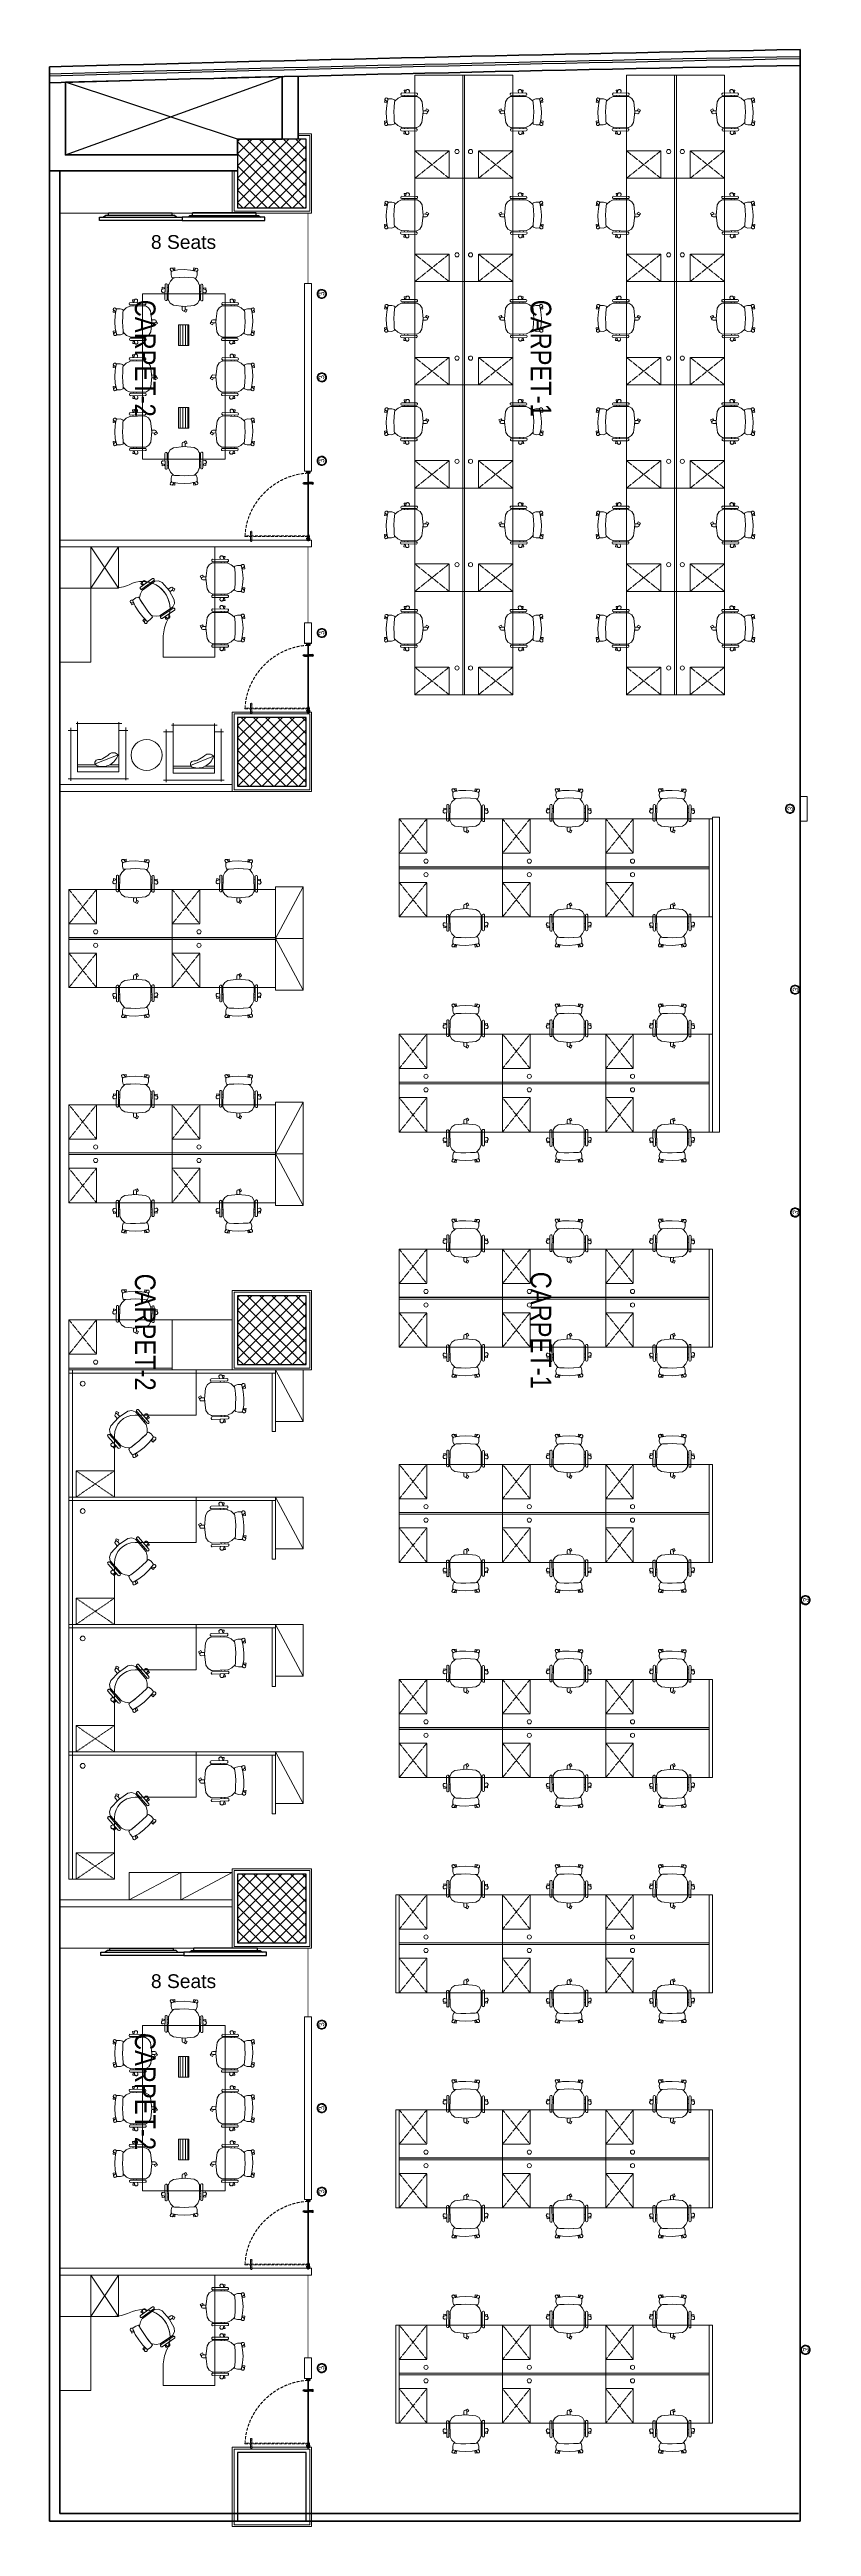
# Model space of a CAD drawing. Header units: millimetres. Extents: x 353145 to 364213, y 1317551 to 1353526.
import ezdxf

# ---------------------------------------------------------------- set-up
doc = ezdxf.new("R2010")
doc.units = ezdxf.units.MM
doc.header["$LTSCALE"] = 35
doc.header["$MEASUREMENT"] = 0
doc.linetypes.add('HIDDEN', pattern=[0.375, 0.25, -0.125])
for name, color, linetype in [('2', 7, 'Continuous'), ('A-COLS', 4, 'Continuous'), ('A-COTOUT', 1, 'Continuous'), ('AV', 3, 'Continuous'), ('LINE', 4, 'Continuous'), ('WIN', 1, 'Continuous')]:
    doc.layers.add(name, color=color, linetype=linetype)
for name, color, linetype, lineweight in [('A-WALL', 7, 'Continuous', 40), ('COL HATCH', 8, 'Continuous', 13), ('DIM', 221, 'Continuous', 9), ('DOOR', 253, 'Continuous', 0), ('FINISH - WALLPAPER', 230, 'Continuous', 5), ('FLOORING', 116, 'Continuous', 5), ('FURN NEW PHASE-2', 1, 'Continuous', 5), ('I- Adj  Diff WR', 4, 'Continuous', 9), ('I-CEIL-light', 150, 'Continuous', 0), ('I-Furn-Modl', 1, 'Continuous', 5), ('I-Part-Glaz', 6, 'Continuous', 20), ('I-Part-Gyps', 5, 'Continuous', 15)]:
    doc.layers.add(name, color=color, linetype=linetype, lineweight=lineweight)
doc.styles.add('dim-verdana', font='arial.ttf', dxfattribs={"height": 130})
doc.styles.add('Style-Arial', font='arial.ttf')
pattern_1 = [(45, (355874.95, 1326026.37), (-88.38835, 88.38835), []), (135, (355874.95, 1326026.37), (-88.38835, -88.38835), [])]

# ---------------------------------------------------------------- blocks, each defined once
blk = doc.blocks.new('DFSDFB')
at = {"color": 3, "elevation": -240}
for points in [[(-372040, -46680), (-372040, -46733)], [(-372020, -46680), (-372020, -46733)]]:
    blk.add_lwpolyline(points, dxfattribs=at)
at = {"color": 3}
blk.add_circle((-372030, -46673, -240), 12.5, dxfattribs=at)
blk = doc.blocks.new('FGBFGB')
at = {"layer": 'DIM'}
blk.add_hatch(color=256, dxfattribs=at).paths.add_polyline_path([(-372035, -46743), (-372025, -46743), (-372025, -46733), (-372035, -46733)])
at = {"color": 3, "elevation": -240}
for points in [[(-372035, -46733), (-372035, -46743)], [(-372025, -46733), (-372025, -46743)]]:
    blk.add_lwpolyline(points, dxfattribs=at)
at = {"layer": 'LINE', "color": 4}
blk.add_blockref('DFSDFB', (0, 0), dxfattribs=at)
at = {"layer": 'LINE', "color": 4, "xscale": -1, "rotation": 180}
blk.add_blockref('DFSDFB', (0, -93476), dxfattribs=at)
blk = doc.blocks.new('A$C13574F4D')
at = {"layer": '2', "color": 6, "linetype": 'Continuous'}
for p, q in [((2, 5), (0, 5)), ((0, 5), (0, 0)), ((1, 1), (1, 4)), ((1, 4), (2, 3)), ((22, 1), (1, 1)), ((3, 6), (2, 5)), ((2, 3), (4, 6)), ((3, 7), (3, 7)), ((3, 7), (3, 6)), ((4, 7), (4, 8)), ((4, 7), (4, 7)), ((22, 1), (44, 1)), ((41, 7), (41, 8)), ((41, 7), (41, 7)), ((43, 3), (41, 6)), ((42, 7), (42, 7)), ((42, 7), (42, 6)), ((42, 6), (43, 5)), ((43, 5), (45, 5)), ((44, 4), (43, 3)), ((44, 1), (44, 4)), ((45, 5), (45, 0)), ((0, 0), (45, 0))]:
    blk.add_line(p, q, dxfattribs=at)
for centre, radius, start, end in [((3, 7), 0.5, 29.9989, 210.0003), ((3, 6), 1, 315.001, 29.9996), ((42, 7), 0.5, 330.0011, 149.9997), ((42, 6), 1, 149.9997, 225)]:
    blk.add_arc(centre, radius, start, end, dxfattribs=at)
blk = doc.blocks.new('dhshfh')
at = {"color": 7, "linetype": 'Continuous'}
for p, q in [((0, -6, 0), (2, -5, 0)), ((0, -6, 0), (2, -7, 0)), ((41, -5, 0), (2, -5, 0)), ((41, -7, 0), (2, -7, 0)), ((5, -7, 0), (4, -5, 0)), ((6, -7, 0), (5, -5, 0)), ((6, -7, 0), (5, -5, 0)), ((7, -7, 0), (6, -5, 0)), ((8, -7, 0), (7, -5, 0)), ((9, -7, 0), (8, -5, 0)), ((10, -7, 0), (9, -5, 0)), ((11, -7, 0), (10, -5, 0)), ((12, -7, 0), (11, -5, 0)), ((13, -7, 0), (12, -5, 0)), ((14, -7, 0), (13, -5, 0)), ((15, -7, 0), (14, -5, 0)), ((16, -7, 0), (15, -5, 0)), ((17, -7, 0), (16, -5, 0)), ((17, -7, 0), (16, -5, 0)), ((18, -7, 0), (17, -5, 0)), ((19, -7, 0), (18, -5, 0)), ((20, -7, 0), (19, -5, 0)), ((21, -7, 0), (20, -5, 0)), ((22, -7, 0), (21, -5, 0)), ((23, -7, 0), (22, -5, 0)), ((24, -7, 0), (23, -5, 0)), ((25, -7, 0), (24, -5, 0)), ((26, -7, 0), (25, -5, 0)), ((27, -7, 0), (26, -5, 0)), ((28, -7, 0), (27, -5, 0)), ((29, -7, 0), (28, -5, 0)), ((30, -7, 0), (29, -5, 0)), ((31, -7, 0), (30, -5, 0)), ((32, -7, 0), (31, -5, 0)), ((33, -7, 0), (32, -5, 0)), ((34, -7, 0), (33, -5, 0)), ((35, -7, 0), (34, -5, 0)), ((36, -7, 0), (35, -5, 0)), ((37, -7, 0), (36, -5, 0)), ((38, -7, 0), (37, -5, 0)), ((39, -7, 0), (38, -5, 0)), ((40, -7, 0), (39, -5, 0)), ((41, -5, 0), (41, -3, 0)), ((42, -3, 0), (41, -3, 0)), ((41, -9, 0), (41, -7, 0)), ((42, -9, 0), (41, -9, 0)), ((43, -8, 0), (43, -4, 0))]:
    blk.add_line(p, q, dxfattribs=at)
for centre, start, end in [((42, -4, 0), 0, 90), ((42, -8, 0), 270, 0)]:
    blk.add_arc(centre, 1, start, end, dxfattribs=at)
blk = doc.blocks.new('A$C4B1B412E')
at = {"layer": 'LINE'}
h = blk.add_hatch(dxfattribs=at)
h.set_pattern_fill('ANSI31', color=25, scale=0.2, angle=-90, style=0)
h.set_pattern_definition([(225, (19616.511, 13176.13184), (-0.449012806, 0.449012806), [])])
h.paths.add_polyline_path([(-437, 327), (-437, 342), (-437, 347), (-449, 347), (-449, 327)])
h = blk.add_hatch(dxfattribs=at)
h.set_pattern_fill('ANSI31', color=25, scale=0.2, angle=-90, style=0)
h.set_pattern_definition([(135, (19616.511, -13530.6771), (-0.449012806, -0.449012806), [])])
h.paths.add_polyline_path([(-437, -681), (-437, -697), (-437, -702), (-449, -702), (-449, -681)])
at = {"color": 8, "linetype": 'HIDDEN', "ltscale": 5}
for p, q in [((-1409, 296, 0), (-424, 296, 0)), ((-424, 286, 0), (-1409, 286, 0)), ((-424, 299, 0), (-471, 299, 0)), ((-471, 299, 0), (-471, 296, 0)), ((-471, 296, 0), (-424, 296, 0)), ((-471, 283, 0), (-471, 286, 0)), ((-471, 286, 0), (-424, 286, 0)), ((-424, 283, 0), (-471, 283, 0)), ((-424, 299, 0), (-424, 283, 0))]:
    blk.add_line(p, q, dxfattribs=at)
at = {"color": 8, "linetype": 'HIDDEN'}
for p, q in [((-1319, 296, 0), (-1319, 286, 0)), ((-1309, 296, 0), (-1309, 286, 0))]:
    blk.add_line(p, q, dxfattribs=at)
at = {"color": 5, "ltscale": 5}
for p, q in [((-452, 311, 0), (-452, 263, 0)), ((-452, 311, 0), (-437, 311, 0)), ((-452, 263, 0), (-449, 263, 0)), ((-449, -671, 0), (-449, 311, 0)), ((-449, 263, 0), (-449, 311, 0)), ((-440, 311, 0), (-440, -671, 0)), ((-440, 263, 0), (-440, 311, 0)), ((-437, 263, 0), (-440, 263, 0)), ((-437, 311, 0), (-437, 263, 0))]:
    blk.add_line(p, q, dxfattribs=at)
at = {"color": 8, "linetype": 'HIDDEN', "ltscale": 5, "elevation": 0}
blk.add_lwpolyline([(-1409, 296), (-1409, 286)], dxfattribs=at)
at = {"color": 8, "linetype": 'HIDDEN', "elevation": 0}
for points in [[(-1324, 348), (-1324, 296)], [(-1324, 233), (-1324, 286)], [(-1304, 348), (-1304, 296)], [(-1304, 233), (-1304, 286)]]:
    blk.add_lwpolyline(points, dxfattribs=at)
at = {"color": 5, "ltscale": 5, "elevation": 0}
blk.add_lwpolyline([(-449, -671), (-440, -671)], dxfattribs=at)
at = {"color": 8, "linetype": 'HIDDEN'}
for centre in [(-1314, 356, 0), (-1314, 225, 0)]:
    blk.add_circle(centre, 12.5, dxfattribs=at)
at = {"color": 252, "linetype": 'HIDDEN', "ltscale": 5, "extrusion": (-3.33482e-11, -6.26733e-09, -1)}
blk.add_ellipse((-510, 227, 0), major_axis=(-668, 668, 0), ratio=0.900623, start_param=3.910619, end_param=5.509863, dxfattribs=at)
at = {"color": 5, "ltscale": 5, "extrusion": (-3.33482e-11, -6.26733e-09, -1)}
blk.add_ellipse((-444, 290, 0), major_axis=(2.8, 2.8, 0), ratio=1, start_param=3.141593, end_param=9.424778, dxfattribs=at)
at = {"color": 8, "linetype": 'HIDDEN', "ltscale": 5, "extrusion": (-6.26733e-09, 3.33482e-11, -1)}
blk.add_ellipse((-444, 290, 0), major_axis=(2.8, -2.8, 0), ratio=1, start_param=3.141593, end_param=9.424778, dxfattribs=at)
at = {"layer": '2', "color": 6, "linetype": 'Continuous'}
for p, q in [((-467, 348, 0), (-454, 348, 0)), ((-467, 330, 0), (-467, 348, 0)), ((-465, 330, 0), (-467, 330, 0)), ((-465, 329, 0), (-467, 329, 0)), ((-467, 329, 0), (-467, 326, 0)), ((-467, 325, 0), (-467, 326, 0)), ((-467, 322, 0), (-467, 325, 0)), ((-465, 322, 0), (-467, 322, 0)), ((-466, 332, 0), (-466, 346, 0)), ((-463, 329, 0), (-466, 332, 0)), ((-465, 347, 0), (-461, 347, 0)), ((-464, 328, 0), (-465, 330, 0)), ((-464, 329, 0), (-465, 329, 0)), ((-465, 327, 0), (-464, 328, 0)), ((-465, 324, 0), (-464, 323, 0)), ((-464, 322, 0), (-465, 322, 0)), ((-464, 327, 0), (-464, 328, 0)), ((-452, 326, 0), (-464, 326, 0)), ((-452, 325, 0), (-464, 325, 0)), ((-463, 327, 0), (-462, 328, 0)), ((-460, 347, 0), (-457, 347, 0)), ((-457, 345, 0), (-457, 346, 0)), ((-455, 327, 0), (-457, 345, 0)), ((-455, 342, 0), (-454, 328, 0)), ((-453, 326, 0), (-455, 326, 0)), ((-454, 348, 0), (-454, 345, 0)), ((-454, 345, 0), (-453, 345, 0)), ((-453, 343, 0), (-454, 343, 0)), ((-451, 329, 0), (-454, 329, 0)), ((-454, 328, 0), (-452, 328, 0)), ((-454, 328, 0), (-453, 328, 0)), ((-454, 323, 0), (-452, 323, 0)), ((-451, 322, 0), (-454, 322, 0)), ((-453, 345, 0), (-452, 343, 0)), ((-452, 328, 0), (-452, 326, 0)), ((-452, 323, 0), (-452, 325, 0)), ((-451, 328, 0), (-451, 329, 0)), ((-451, 326, 0), (-451, 328, 0)), ((-445, 326, 0), (-451, 326, 0)), ((-451, 325, 0), (-451, 322, 0)), ((-438, 325, 0), (-451, 325, 0)), ((-444, 326, 0), (-445, 326, 0)), ((-444, 326, 0), (-444, 326, 0)), ((-424, 326, 0), (-444, 326, 0)), ((-438, 322, 0), (-438, 325, 0)), ((-435, 322, 0), (-438, 322, 0)), ((-437, 343, 0), (-436, 345, 0)), ((-425, 325, 0), (-437, 325, 0)), ((-437, 325, 0), (-437, 323, 0)), ((-437, 323, 0), (-435, 323, 0)), ((-436, 345, 0), (-435, 345, 0)), ((-434, 343, 0), (-436, 343, 0)), ((-435, 345, 0), (-435, 348, 0)), ((-435, 348, 0), (-422, 348, 0)), ((-433, 344, 0), (-433, 345, 0)), ((-432, 346, 0), (-424, 346, 0)), ((-425, 323, 0), (-424, 324, 0)), ((-424, 322, 0), (-425, 322, 0)), ((-423, 322, 0), (-424, 322, 0)), ((-423, 345, 0), (-423, 327, 0)), ((-422, 322, 0), (-423, 322, 0)), ((-422, 348, 0), (-422, 322, 0)), ((-465, -676, 0), (-467, -676, 0)), ((-467, -676, 0), (-467, -679, 0)), ((-467, -679, 0), (-467, -681, 0)), ((-467, -684, 0), (-467, -681, 0)), ((-465, -684, 0), (-467, -684, 0)), ((-465, -684, 0), (-467, -684, 0)), ((-467, -684, 0), (-467, -702, 0)), ((-467, -702, 0), (-454, -702, 0)), ((-463, -683, 0), (-466, -686, 0)), ((-466, -687, 0), (-466, -700, 0)), ((-464, -677, 0), (-465, -676, 0)), ((-465, -679, 0), (-464, -678, 0)), ((-465, -681, 0), (-464, -682, 0)), ((-464, -683, 0), (-465, -684, 0)), ((-464, -683, 0), (-465, -684, 0)), ((-465, -701, 0), (-461, -701, 0)), ((-452, -679, 0), (-464, -679, 0)), ((-452, -681, 0), (-464, -681, 0)), ((-464, -682, 0), (-464, -683, 0)), ((-463, -681, 0), (-462, -683, 0)), ((-460, -701, 0), (-457, -701, 0)), ((-455, -681, 0), (-457, -699, 0)), ((-457, -699, 0), (-457, -700, 0)), ((-453, -681, 0), (-455, -681, 0)), ((-455, -697, 0), (-454, -682, 0)), ((-451, -676, 0), (-454, -676, 0)), ((-454, -677, 0), (-452, -678, 0)), ((-454, -683, 0), (-452, -682, 0)), ((-454, -682, 0), (-453, -682, 0)), ((-451, -684, 0), (-454, -684, 0)), ((-453, -697, 0), (-454, -698, 0)), ((-454, -702, 0), (-454, -700, 0)), ((-454, -700, 0), (-453, -700, 0)), ((-453, -700, 0), (-452, -698, 0)), ((-452, -678, 0), (-452, -679, 0)), ((-452, -682, 0), (-452, -681, 0)), ((-451, -679, 0), (-451, -676, 0)), ((-438, -679, 0), (-451, -679, 0)), ((-445, -681, 0), (-451, -681, 0)), ((-451, -681, 0), (-451, -682, 0)), ((-451, -683, 0), (-451, -684, 0)), ((-444, -680, 0), (-445, -681, 0)), ((-444, -681, 0), (-444, -680, 0)), ((-424, -681, 0), (-444, -681, 0)), ((-435, -676, 0), (-438, -676, 0)), ((-438, -676, 0), (-438, -679, 0)), ((-437, -678, 0), (-435, -677, 0)), ((-437, -679, 0), (-437, -678, 0)), ((-425, -679, 0), (-437, -679, 0)), ((-437, -698, 0), (-436, -700, 0)), ((-434, -698, 0), (-436, -697, 0)), ((-436, -700, 0), (-435, -700, 0)), ((-435, -700, 0), (-435, -702, 0)), ((-435, -702, 0), (-422, -702, 0)), ((-433, -699, 0), (-433, -700, 0)), ((-432, -701, 0), (-424, -701, 0)), ((-424, -676, 0), (-425, -677, 0)), ((-425, -678, 0), (-424, -679, 0)), ((-423, -676, 0), (-424, -676, 0)), ((-422, -676, 0), (-423, -676, 0)), ((-423, -700, 0), (-423, -682, 0)), ((-422, -702, 0), (-422, -676, 0))]:
    blk.add_line(p, q, dxfattribs=at)
for centre, radius, start, end in [((-465, 346, 0), 0.8, 90, 180), ((-465, 332, 0), 0.8, 180, 225), ((-464, 327, 0), 0.4, 150, 270), ((-464, 324, 0), 0.4, 90, 210), ((-465, 328, 0), 0.801, 329.9994, 45.0005), ((-464, 327, 0), 0.6, 150, 330.0002), ((-465, 323, 0), 0.801, 314.9995, 30.0006), ((-463, 328, 0), 0.5, 330, 45), ((-461, 347, 0), 0.3, 180, 0), ((-457, 346, 0), 0.8, 3.8105, 90), ((-454, 342, 0), 0.8, 75, 183.8141), ((-455, 327, 0), 0.5, 183.8144, 270), ((-454, 329, 0), 0.65, 90, 251.0755), ((-454, 322, 0), 0.65, 108.9245, 270), ((-452, 343, 0), 0.5, 254.9999, 30.0001), ((-453, 327, 0), 0.6, 270.0001, 90), ((-451, 328, 0), 0.3, 270, 90), ((-436, 343, 0), 0.5, 149.9999, 285), ((-435, 322, 0), 0.65, 270, 71.0754), ((-434, 344, 0), 0.8, 285, 0), ((-432, 345, 0), 0.8, 90, 179.9999), ((-425, 324, 0), 0.4, 330.0001, 90), ((-424, 323, 0), 0.8, 150, 225.0002), ((-424, 345, 0), 0.8, 0.0001, 90), ((-424, 327, 0), 0.8, 270, 0), ((-465, -687, 0), 0.8, 135, 180), ((-465, -700, 0), 0.8, 180, 270), ((-464, -679, 0), 0.4, 150, 270), ((-464, -681, 0), 0.4, 90, 210), ((-465, -678, 0), 0.801, 329.9994, 45.0005), ((-464, -682, 0), 0.6, 29.9998, 210), ((-465, -683, 0), 0.801, 314.9995, 30.0006), ((-463, -683, 0), 0.5, 315, 30), ((-461, -701, 0), 0.3, 0, 180), ((-457, -700, 0), 0.8, 270, 356.1895), ((-455, -681, 0), 0.5, 90, 176.1856), ((-454, -697, 0), 0.8, 176.1859, 285), ((-454, -677, 0), 0.65, 90, 251.0755), ((-454, -683, 0), 0.65, 108.9245, 270), ((-453, -681, 0), 0.6, 270, 89.9999), ((-452, -698, 0), 0.5, 329.9999, 105.0001), ((-451, -682, 0), 0.3, 270, 90), ((-436, -698, 0), 0.5, 75, 210.0001), ((-435, -677, 0), 0.65, 288.9246, 90), ((-434, -699, 0), 0.8, 0, 75), ((-432, -700, 0), 0.8, 180.0001, 270), ((-424, -678, 0), 0.8, 134.9998, 210), ((-425, -679, 0), 0.4, 270, 29.9999), ((-424, -682, 0), 0.8, 0, 90), ((-424, -700, 0), 0.8, 270, 359.9999)]:
    blk.add_arc(centre, radius, start, end, dxfattribs=at)
at = {"layer": 'I-Part-Gyps', "lineweight": 15}
for p, q in [((-394, 348, 0), (-494, 348, 0)), ((-394, -702, 0), (-494, -702, 0)), ((-394, -702, 0), (-494, -702, 0))]:
    blk.add_line(p, q, dxfattribs=at)
at = {"layer": 'LINE', "color": 25, "elevation": 0}
for points in [[(-449, 327), (-449, 347), (-437, 347), (-437, 342), (-437, 342), (-437, 327)], [(-449, -681), (-449, -702), (-437, -702), (-437, -697), (-437, -697), (-437, -681)]]:
    blk.add_lwpolyline(points, close=True, dxfattribs=at)
at = {"layer": 'LINE', "color": 4, "extrusion": (0, 0, -1), "zscale": -1}
blk.add_blockref('A$C13574F4D', (422, 317, 0), dxfattribs=at)
at = {"layer": 'LINE', "color": 4, "rotation": 270}
blk.add_blockref('dhshfh', (-438, 366, 0), dxfattribs=at)
at = {"layer": 'LINE', "color": 4, "extrusion": (0, 0, -1), "zscale": -1, "rotation": 270}
blk.add_blockref('FGBFGB', (47182, -372548, -240), dxfattribs=at)
at = {"layer": 'LINE', "color": 4, "extrusion": (0, 0, -1), "xscale": -1, "zscale": -1, "rotation": 180}
blk.add_blockref('A$C13574F4D', (422, -671, 0), dxfattribs=at)
blk = doc.blocks.new('chair')
for p, q in [((-13427, 72327), (-13423, 72333)), ((-13248, 72185), (-13423, 72309)), ((-13404, 72336), (-13229, 72211)), ((-13697, 72203), (-13728, 72188)), ((-13728, 72188), (-13711, 72155)), ((-13717, 72033), (-13720, 71978)), ((-13720, 71978), (-13699, 71931)), ((-13643, 72166), (-13717, 72033)), ((-13711, 72155), (-13684, 72169)), ((-13691, 72175), (-13654, 72148)), ((-13684, 72169), (-13691, 72175)), ((-13629, 72182), (-13666, 72209)), ((-13643, 72166), (-13543, 72281)), ((-13643, 72166), (-13629, 72182)), ((-13543, 72281), (-13492, 72303)), ((-13492, 72303), (-13441, 72299)), ((-13434, 72297), (-13259, 72170)), ((-13325, 72239), (-13332, 72223)), ((-13303, 72298), (-13313, 72271)), ((-13259, 71981), (-13295, 71922)), ((-13291, 72193), (-13285, 72211)), ((-13273, 72243), (-13260, 72278)), ((-13270, 72249), (-13257, 72284)), ((-13258, 72244), (-13270, 72249)), ((-13221, 72041), (-13259, 71981)), ((-13221, 72041), (-13259, 71980)), ((-13235, 72267), (-13258, 72244)), ((-13257, 72284), (-13235, 72267)), ((-13255, 72166), (-13228, 72118)), ((-13226, 72193), (-13230, 72188)), ((-13228, 72118), (-13217, 72063)), ((-13217, 72063), (-13221, 72041)), ((-13213, 72058), (-13221, 72041)), ((-13200, 72071), (-13213, 72058)), ((-13160, 72058), (-13200, 72071)), ((-13124, 72031), (-13160, 72058)), ((-13155, 71938), (-13120, 72017)), ((-13131, 71985), (-13137, 71974)), ((-13137, 71974), (-13105, 71957)), ((-13120, 72017), (-13134, 71985)), ((-13134, 71985), (-13100, 71985)), ((-13090, 71988), (-13131, 71985)), ((-13120, 72017), (-13124, 72031)), ((-13123, 72027), (-13120, 72017)), ((-13098, 72027), (-13123, 72027)), ((-13105, 71957), (-13090, 71988)), ((-13721, 71908), (-13725, 71902)), ((-13721, 71884), (-13545, 71761)), ((-13526, 71788), (-13703, 71911)), ((-13695, 71926), (-13516, 71804)), ((-13651, 71801), (-13629, 71820)), ((-13594, 71787), (-13622, 71763)), ((-13622, 71763), (-13599, 71748)), ((-13589, 71792), (-13617, 71768)), ((-13604, 71842), (-13590, 71854)), ((-13599, 71748), (-13585, 71777)), ((-13585, 71777), (-13594, 71787)), ((-13549, 71826), (-13563, 71814)), ((-13526, 71765), (-13522, 71770)), ((-13511, 71802), (-13457, 71793)), ((-13457, 71793), (-13401, 71800)), ((-13403, 71782), (-13395, 71798)), ((-13377, 71749), (-13403, 71782)), ((-13401, 71800), (-13381, 71812)), ((-13395, 71798), (-13381, 71812)), ((-13381, 71812), (-13337, 71869)), ((-13381, 71812), (-13338, 71868)), ((-13340, 71724), (-13377, 71749)), ((-13325, 71725), (-13340, 71724)), ((-13338, 71868), (-13295, 71922)), ((-13335, 71724), (-13325, 71725)), ((-13327, 71701), (-13335, 71724)), ((-13263, 71785), (-13325, 71725)), ((-13325, 71725), (-13299, 71750)), ((-13299, 71750), (-13287, 71717)), ((-13298, 71747), (-13290, 71756)), ((-13287, 71707), (-13298, 71747)), ((-13290, 71756), (-13263, 71731)), ((-13263, 71731), (-13287, 71707)), ((-13204, 71859), (-13263, 71785)), ((-13204, 71859), (-13155, 71938))]:
    blk.add_line(p, q)
for centre, major_axis, start_param, end_param in [((-13416, 72320), (7.5, 10.6), 1.565209, 3.136006), ((-13412, 72325), (7.5, 10.6), -0.005587, 1.565209), ((-13679, 72192), (21, 3.5), 0.780033, 3.919296), ((-13679, 72192), (12.3, 17.5), 1.644168, 3.126312), ((-13442, 72286), (7.5, 10.6), -0.012921, 0.531899), ((-13288, 72289), (10.1, 14.3), 1.201743, 1.645459), ((-13285, 72286), (12.4, 17.7), 0.815486, 1.200775), ((-13284, 72281), (15.2, 21.7), 0.481395, 0.818479), ((-13285, 72279), (23.7, -16.6), 1.738929, 2.05604), ((-13284, 72280), (15.8, 22.5), -0.156165, 0.172017), ((-13281, 72283), (13.3, 18.9), -0.52179, -0.152727), ((-13277, 72285), (10.6, 15.1), -0.949213, -0.52118), ((-13274, 72285), (9.3, 13.2), -1.422625, -0.95479), ((-13267, 72160), (7.5, 10.6), -0.44913, -0.012921), ((-13240, 72195), (7.5, 10.6), 3.136006, 4.706802), ((-13236, 72201), (7.5, 10.6), 4.706802, 6.277598), ((-13101, 72006), (14.2, 16), 3.920326, 6.880528), ((-13714, 71895), (7.5, 10.6), 1.576387, 3.147184), ((-13710, 71900), (7.5, 10.6), 0.005591, 1.576387), ((-13687, 71936), (7.5, 10.6), 2.609698, 3.154518), ((-13638, 71790), (10.1, 14.3), 1.496138, 1.939853), ((-13634, 71789), (12.4, 17.7), 1.940821, 2.326111), ((-13629, 71790), (15.2, 21.7), 2.323118, 2.660202), ((-13627, 71791), (16.6, 23.7), 2.656353, 2.973464), ((-13628, 71790), (15.8, 22.5), 2.96958, 3.297761), ((-13629, 71786), (13.3, 18.9), 3.294324, 3.663387), ((-13630, 71781), (10.6, 15.1), 3.662777, 4.090809), ((-13629, 71779), (9.3, 13.2), 4.096387, 4.564221), ((-13537, 71772), (7.5, 10.6), 3.147184, 4.71798), ((-13533, 71778), (7.5, 10.6), -1.565205, 0.005591), ((-13509, 71814), (10.6, -7.5), 4.725314, 5.161523), ((-13308, 71711), (12.3, 17.5), 2.659528, 5.61973)]:
    blk.add_ellipse(centre, major_axis=major_axis, ratio=1, start_param=start_param, end_param=end_param)
blk = doc.blocks.new('m-8')
at = {"layer": 'FURN NEW PHASE-2', "ltscale": 2}
h = blk.add_hatch(dxfattribs=at)
h.set_pattern_fill('ANSI31', scale=300, angle=135, style=0)
h.set_pattern_definition([(180, (-59504.275, 31680.805), (-7e-15, -37.5), [])])
h.paths.add_polyline_path([(-22176, 61288), (-22176, 61438), (-21876, 61438), (-21876, 61288)])
h = blk.add_hatch(dxfattribs=at)
h.set_pattern_fill('ANSI31', scale=300, angle=135, style=0)
h.set_pattern_definition([(7e-15, (16652.318, 31680.805), (7e-15, -37.5), [])])
h.paths.add_polyline_path([(-20676, 61288), (-20676, 61438), (-20976, 61438), (-20976, 61288)])
at = {"layer": 'FURN NEW PHASE-2'}
for p, q in [((-22626, 60763), (-22626, 61963)), ((-20226, 61963), (-22626, 61963)), ((-20226, 61963), (-20226, 60763)), ((-22176, 61438), (-22176, 61288)), ((-22176, 61288), (-21876, 61288)), ((-21876, 61288), (-21876, 61438)), ((-20976, 61288), (-20976, 61438)), ((-20676, 61288), (-20976, 61288)), ((-20676, 61438), (-20676, 61288)), ((-20226, 60763), (-22626, 60763))]:
    blk.add_line(p, q, dxfattribs=at)
at = {"layer": 'FURN NEW PHASE-2', "ltscale": 2}
for p, q in [((-21876, 61438), (-22176, 61438)), ((-21876, 61288), (-22176, 61288)), ((-20976, 61438), (-20676, 61438)), ((-20976, 61288), (-20676, 61288))]:
    blk.add_line(p, q, dxfattribs=at)
at = {"layer": 'I-Furn-Modl', "xscale": -1}
for p, rotation in [((-73997, 113923), 235.5279806621203), ((-73197, 113923), 235.5279806621203), ((-72397, 113923), 235.5279806621187), ((31685, 113135), 145.5279806626229)]:
    blk.add_blockref('chair', p, dxfattribs=dict(at, rotation=rotation))
at = {"layer": 'I-Furn-Modl'}
for p, rotation in [((-74537, 113135), 214.4720193374121), ((-73997, 8804), 304.4720193377178), ((-73197, 8804), 304.4720193377178), ((-72397, 8804), 304.4720193377203)]:
    blk.add_blockref('chair', p, dxfattribs=dict(at, rotation=rotation))
blk = doc.blocks.new('DASD')
at = {"layer": 'I-Furn-Modl'}
for p, q in [((5657, 73979, 0), (7507, 73979, 0)), ((5657, 73979, 0), (5657, 72129, 0)), ((5707, 73929, 0), (7507, 73929, 0)), ((5707, 73929, 0), (5707, 72129, 0)), ((7507, 73929, 0), (5720, 73929, 0)), ((7507, 73929, 0), (7507, 73319, 0)), ((7639, 73711, 0), (7669, 73763, 0)), ((7669, 73763, 0), (7715, 73792, 0)), ((7710, 73825, 0), (7709, 73832, 0)), ((7722, 73794, 0), (7953, 73797, 0)), ((7723, 73847, 0), (7953, 73851, 0)), ((7954, 73816, 0), (7724, 73811, 0)), ((7834, 73879, 0), (7843, 73849, 0)), ((7852, 73814, 0), (7858, 73796, 0)), ((7883, 73896, 0), (7913, 73895, 0)), ((7894, 73857, 0), (7883, 73896, 0)), ((7895, 73850, 0), (7884, 73889, 0)), ((7907, 73861, 0), (7894, 73857, 0)), ((7911, 73796, 0), (7905, 73815, 0)), ((7913, 73895, 0), (7907, 73861, 0)), ((7959, 73796, 0), (8013, 73772, 0)), ((7967, 73838, 0), (7967, 73830, 0)), ((8013, 73772, 0), (8057, 73732, 0)), ((8067, 73749, 0), (8064, 73730, 0)), ((8109, 73763, 0), (8067, 73749, 0)), ((8157, 73764, 0), (8109, 73763, 0)), ((8170, 73754, 0), (8157, 73764, 0)), ((8182, 73777, 0), (8161, 73761, 0)), ((8161, 73761, 0), (8170, 73754, 0)), ((8170, 73754, 0), (8178, 73717, 0)), ((8190, 73664, 0), (8170, 73754, 0)), ((8215, 73748, 0), (8181, 73719, 0)), ((8221, 73712, 0), (8215, 73748, 0)), ((6643, 73394, 0), (6649, 73399, 0)), ((6668, 73397, 0), (6818, 73223, 0)), ((7538, 73580, 0), (7572, 73599, 0)), ((7556, 73548, 0), (7538, 73580, 0)), ((7572, 73599, 0), (7588, 73570, 0)), ((7578, 73570, 0), (7628, 73572, 0)), ((7588, 73570, 0), (7578, 73570, 0)), ((7630, 73526, 0), (7580, 73525, 0)), ((7627, 73549, 0), (7639, 73711, 0)), ((7627, 73549, 0), (7630, 73526, 0)), ((7627, 73549, 0), (7647, 73388, 0)), ((7647, 73388, 0), (7680, 73338, 0)), ((8024, 73347, 0), (8066, 73389, 0)), ((8057, 73732, 0), (8068, 73710, 0)), ((8064, 73730, 0), (8068, 73710, 0)), ((8066, 73389, 0), (8076, 73412, 0)), ((8068, 73710, 0), (8074, 73635, 0)), ((8068, 73710, 0), (8074, 73633, 0)), ((8073, 73391, 0), (8076, 73412, 0)), ((8077, 73373, 0), (8073, 73391, 0)), ((8074, 73635, 0), (8080, 73561, 0)), ((8076, 73412, 0), (8078, 73489, 0)), ((8076, 73412, 0), (8078, 73487, 0)), ((8078, 73487, 0), (8080, 73561, 0)), ((8178, 73717, 0), (8208, 73739, 0)), ((8195, 73464, 0), (8180, 73373, 0)), ((8180, 73373, 0), (8186, 73411, 0)), ((8181, 73719, 0), (8183, 73706, 0)), ((8183, 73706, 0), (8221, 73712, 0)), ((8186, 73411, 0), (8217, 73390, 0)), ((8189, 73409, 0), (8190, 73422, 0)), ((8224, 73382, 0), (8189, 73409, 0)), ((8198, 73564, 0), (8190, 73664, 0)), ((8190, 73422, 0), (8229, 73417, 0)), ((8198, 73564, 0), (8195, 73464, 0)), ((8229, 73417, 0), (8224, 73382, 0)), ((6229, 73036, 0), (6224, 73031, 0)), ((6266, 73165, 0), (6248, 73108, 0)), ((6248, 73108, 0), (6258, 73054, 0)), ((6400, 72862, 0), (6249, 73035, 0)), ((6261, 73048, 0), (6414, 72875, 0)), ((6377, 73283, 0), (6266, 73165, 0)), ((6362, 73266, 0), (6329, 73304, 0)), ((6332, 73337, 0), (6345, 73371, 0)), ((6345, 73371, 0), (6381, 73357, 0)), ((6377, 73283, 0), (6362, 73266, 0)), ((6363, 73334, 0), (6396, 73297, 0)), ((6369, 73327, 0), (6363, 73334, 0)), ((6381, 73357, 0), (6369, 73327, 0)), ((6377, 73283, 0), (6510, 73377, 0)), ((6510, 73377, 0), (6569, 73386, 0)), ((6569, 73386, 0), (6621, 73369, 0)), ((6617, 73319, 0), (7507, 73319, 0)), ((6627, 73364, 0), (6776, 73188, 0)), ((6791, 73200, 0), (6642, 73374, 0)), ((6725, 73277, 0), (6714, 73261, 0)), ((6782, 73044, 0), (6726, 72991, 0)), ((6782, 73044, 0), (6727, 72992, 0)), ((6764, 73332, 0), (6746, 73306, 0)), ((6749, 73220, 0), (6760, 73236, 0)), ((6779, 73182, 0), (6794, 73126, 0)), ((6780, 73266, 0), (6803, 73299, 0)), ((6792, 73066, 0), (6782, 73044, 0)), ((6795, 73060, 0), (6782, 73044, 0)), ((6785, 73272, 0), (6808, 73305, 0)), ((6796, 73264, 0), (6785, 73272, 0)), ((6794, 73126, 0), (6792, 73066, 0)), ((6811, 73070, 0), (6795, 73060, 0)), ((6826, 73282, 0), (6796, 73264, 0)), ((6808, 73305, 0), (6826, 73282, 0)), ((6816, 73203, 0), (6811, 73198, 0)), ((6849, 73046, 0), (6811, 73070, 0)), ((6880, 73009, 0), (6849, 73046, 0)), ((7680, 73338, 0), (7728, 73312, 0)), ((7724, 73278, 0), (7724, 73271, 0)), ((7735, 73310, 0), (7966, 73319, 0)), ((7967, 73300, 0), (7737, 73292, 0)), ((7739, 73257, 0), (7968, 73265, 0)), ((7851, 73231, 0), (7858, 73261, 0)), ((7866, 73296, 0), (7870, 73315, 0)), ((7910, 73255, 0), (7901, 73216, 0)), ((7901, 73216, 0), (7930, 73219, 0)), ((7911, 73263, 0), (7902, 73224, 0)), ((7923, 73252, 0), (7910, 73255, 0)), ((7923, 73317, 0), (7919, 73298, 0)), ((7930, 73219, 0), (7923, 73252, 0)), ((7972, 73321, 0), (8024, 73347, 0)), ((7982, 73279, 0), (7981, 73286, 0)), ((8120, 73361, 0), (8077, 73373, 0)), ((8168, 73363, 0), (8120, 73361, 0)), ((8180, 73373, 0), (8168, 73363, 0)), ((8171, 73366, 0), (8180, 73373, 0)), ((8193, 73351, 0), (8171, 73366, 0)), ((6223, 73011, 0), (6374, 72839, 0)), ((6274, 72908, 0), (6301, 72921, 0)), ((6330, 72878, 0), (6294, 72860, 0)), ((6294, 72860, 0), (6314, 72839, 0)), ((6336, 72882, 0), (6300, 72864, 0)), ((6314, 72839, 0), (6336, 72866, 0)), ((6317, 72141, 0), (6317, 73019, 0)), ((6336, 72866, 0), (6330, 72878, 0)), ((6334, 72938, 0), (6351, 72946, 0)), ((6386, 72907, 0), (6369, 72898, 0)), ((6393, 72837, 0), (6399, 72842, 0)), ((6419, 72871, 0), (6473, 72848, 0)), ((6473, 72848, 0), (6533, 72842, 0)), ((6526, 72823, 0), (6538, 72838, 0)), ((6545, 72782, 0), (6526, 72823, 0)), ((6533, 72842, 0), (6556, 72848, 0)), ((6538, 72838, 0), (6556, 72848, 0)), ((6577, 72747, 0), (6545, 72782, 0)), ((6556, 72848, 0), (6617, 72896, 0)), ((6556, 72848, 0), (6616, 72895, 0)), ((6592, 72744, 0), (6577, 72747, 0)), ((6581, 72746, 0), (6592, 72744, 0)), ((6584, 72720, 0), (6581, 72746, 0)), ((6672, 72790, 0), (6592, 72744, 0)), ((6592, 72744, 0), (6625, 72763, 0)), ((6616, 72895, 0), (6674, 72941, 0)), ((6625, 72759, 0), (6636, 72766, 0)), ((6625, 72763, 0), (6629, 72726, 0)), ((6627, 72715, 0), (6625, 72759, 0)), ((6657, 72734, 0), (6627, 72715, 0)), ((6636, 72766, 0), (6657, 72734, 0)), ((6751, 72851, 0), (6672, 72790, 0)), ((6727, 72992, 0), (6674, 72941, 0)), ((6751, 72851, 0), (6823, 72921, 0)), ((6823, 72921, 0), (6881, 72993, 0)), ((6860, 72962, 0), (6851, 72953, 0)), ((6851, 72953, 0), (6880, 72927, 0)), ((6881, 72993, 0), (6857, 72963, 0)), ((6857, 72963, 0), (6892, 72954, 0)), ((6904, 72955, 0), (6860, 72962, 0)), ((6881, 72993, 0), (6880, 73009, 0)), ((6880, 73004, 0), (6881, 72993, 0)), ((6905, 72998, 0), (6880, 73004, 0)), ((6880, 72927, 0), (6904, 72955, 0)), ((5707, 72129, 0), (5657, 72129, 0)), ((5707, 72129, 0), (6304, 72129, 0))]:
    blk.add_line(p, q, dxfattribs=at)
at = {"layer": 'I-Furn-Modl', "linetype": 'HIDDEN'}
for p, q in [((5760, 72510, 0), (6317, 72129, 0)), ((5760, 72129, 0), (6317, 72510, 0))]:
    blk.add_line(p, q, dxfattribs=at)
at = {"layer": 'I-Furn-Modl', "elevation": 0}
for points in [[(5707, 73929), (5707, 73979), (5657, 73979), (5657, 73929)], [(7507, 73979), (8657, 73979), (8657, 73929), (7507, 73929)], [(8657, 73929), (8657, 73079), (8607, 73079), (8607, 73929)]]:
    blk.add_lwpolyline(points, close=True, dxfattribs=at)
at = {"layer": 'I-Furn-Modl', "linetype": 'HIDDEN', "elevation": 0}
blk.add_lwpolyline([(6317, 72510), (5760, 72510), (5760, 72129), (6317, 72129)], close=True, dxfattribs=at)
at = {"layer": 'I-Furn-Modl'}
blk.add_circle((5857, 73776, 0), 35, dxfattribs=at)
for centre, radius, start, end in [((6617, 73019, 0), 300, 90, 180), ((6304, 72141, 0), 12.7, 270, 0)]:
    blk.add_arc(centre, radius, start, end, dxfattribs=at)
at = {"layer": 'I-Furn-Modl', "extrusion": (0, 0, -1)}
for centre, major_axis, start_param, end_param in [((7723, 73833, 0), (-13.9, 0), 6.262452, 7.833248), ((7724, 73825, 0), (-13.9, 0), 4.691655, 6.262452), ((7723, 73780, 0), (-13.9, 0), 1.012577, 1.557397), ((7853, 73881, 0), (-18.7, 0), 6.182202, 6.625917), ((7857, 73879, 0), (-23.1, 0), 0.3437, 0.72899), ((7861, 73876, 0), (-28.2, 0), 0.725997, 1.063081), ((7862, 73874, 0), (-30.9, 0), 1.059232, 1.376343), ((7862, 73875, 0), (-29.4, 0), 1.372459, 1.70064), ((7863, 73880, 0), (0, 24.7), 0.126407, 0.495469), ((7865, 73884, 0), (-19.7, 0), 2.065656, 2.493688), ((7867, 73886, 0), (-17.3, 0), 2.499266, 2.9671), ((7953, 73838, 0), (-13.9, 0), 1.550063, 3.120859), ((7953, 73783, 0), (-13.9, 0), 1.557397, 1.993606), ((7953, 73830, 0), (-13.9, 0), 3.120859, 4.691655), ((8193, 73757, 0), (-22.9, 0), 1.062407, 4.022609), ((6652, 73383, 0), (-9.81, 9.81), 4.790065, 6.360862), ((6658, 73388, 0), (-9.81, 9.81), 0.077676, 1.648473), ((7579, 73547, 0), (-17.1, 15), 3.953518, 7.092781), ((7579, 73547, 0), (-22.8, 0), 0.047047, 1.529191), ((8203, 73372, 0), (-22.9, 0), 2.207931, 5.168133), ((6233, 73021, 0), (-9.81, 9.81), 4.778887, 6.349684), ((6239, 73025, 0), (-9.81, 9.81), 0.066498, 1.637295), ((6272, 73057, 0), (9.81, 9.81), 3.200757, 3.745577), ((6346, 73319, 0), (1.2, 22.8), 3.932994, 7.072256), ((6346, 73319, 0), (-16.1, 16.1), 0.145457, 1.627601), ((6617, 73355, 0), (-9.81, 9.81), 1.110987, 1.655807), ((6777, 73319, 0), (13.2, 13.2), 4.709816, 5.153531), ((6779, 73314, 0), (-16.3, 16.3), 0.44211, 0.8274), ((6765, 73179, 0), (9.81, 9.81), 0.08501, 0.52122), ((6778, 73309, 0), (-20, 20), 0.824407, 1.161491), ((6778, 73307, 0), (-21.9, 21.9), 1.157642, 1.474753), ((6802, 73209, 0), (-9.81, 9.81), 3.219269, 4.790065), ((6779, 73308, 0), (20.8, 20.8), -0.099928, 0.228254), ((6790, 73311, 0), (12.2, 12.2), 1.02688, 1.494714), ((6783, 73310, 0), (17.4, 17.4), 0.224817, 0.593879), ((6787, 73311, 0), (-14, 14), 2.164066, 2.592099), ((6807, 73214, 0), (-9.81, 9.81), 1.648473, 3.219269), ((7738, 73278, 0), (-13.9, 0), 6.251274, 7.82207), ((7738, 73271, 0), (-13.9, 0), 4.680477, 6.251274), ((7735, 73324, 0), (-13.9, 0), 4.673143, 5.217963), ((7870, 73230, 0), (0, 18.7), 4.317011, 4.760727), ((7874, 73232, 0), (-23.1, 0), 5.50155, 5.886839), ((7878, 73235, 0), (-28.2, 0), 5.167459, 5.504543), ((7879, 73238, 0), (-30.9, 0), 4.854197, 5.171308), ((7879, 73236, 0), (-29.4, 0), 4.5299, 4.858081), ((7880, 73231, 0), (-24.7, 0), 4.164274, 4.533337), ((7882, 73227, 0), (-19.7, 0), 3.736851, 4.164884), ((7884, 73226, 0), (-17.3, 0), 3.26344, 3.731274), ((7965, 73333, 0), (-13.9, 0), 4.236934, 4.673143), ((7968, 73286, 0), (-13.9, 0), 1.538885, 3.109681), ((7968, 73278, 0), (-13.9, 0), 3.109681, 4.680477), ((6294, 72890, 0), (-20, 20), 5.265869, 5.602953), ((6289, 72891, 0), (16.3, 16.3), 4.029164, 4.414453), ((6297, 72891, 0), (21.9, 21.9), 3.38181, 3.698922), ((6285, 72893, 0), (-13.2, 13.2), 5.986218, 6.429933), ((6295, 72890, 0), (20.8, 20.8), 3.057513, 3.385695), ((6292, 72886, 0), (-17.4, 17.4), 4.262684, 4.631747), ((6291, 72881, 0), (-14, 14), 3.835261, 4.263294), ((6291, 72879, 0), (-12.2, 12.2), 3.36185, 3.829684), ((6384, 72848, 0), (-9.81, 9.81), 3.208091, 4.778887), ((6390, 72853, 0), (-9.81, 9.81), 1.637295, 3.208091), ((6425, 72884, 0), (-9.81, 9.81), 4.335344, 4.771553), ((6606, 72725, 0), (16.2, 16.2), 0.735544, 3.695747), ((6897, 72977, 0), (-16.2, 16.2), 1.160817, 4.121019)]:
    blk.add_ellipse(centre, major_axis=major_axis, ratio=1, start_param=start_param, end_param=end_param, dxfattribs=at)
blk = doc.blocks.new('A$C4B132C10')
at = {"layer": 'FURN NEW PHASE-2'}
blk.add_line((0, -100), (400, 650), dxfattribs=at)
blk.add_lwpolyline([(0, 650), (0, -100), (400, -100), (400, 650)], close=True, dxfattribs=at)
blk = doc.blocks.new('hhjkkjk')
at = {"layer": 'FURN NEW PHASE-2', "linetype": 'HIDDEN', "ltscale": 0.5}
for p, q in [((13705, 56455), (13305, 55955)), ((13705, 55955), (13305, 56455))]:
    blk.add_line(p, q, dxfattribs=at)
at = {"layer": 'FURN NEW PHASE-2', "linetype": 'HIDDEN'}
blk.add_lwpolyline([(13705, 56455), (13305, 56455), (13305, 55955), (13705, 55955)], close=True, dxfattribs=at)
blk = doc.blocks.new('W - 11 --  1500 X 700 MM')
at = {"layer": 'I-Furn-Modl', "ltscale": 2}
blk.add_line((15704, 44004), (14204, 44004), dxfattribs=at)
for points in [[(14204, 44704), (15704, 44704), (15704, 43979), (14204, 43979)], [(14204, 44004), (15704, 44004), (15704, 43979), (14204, 43979)]]:
    blk.add_lwpolyline(points, close=True, dxfattribs=at)
at = {"layer": 'I-Furn-Modl'}
blk.add_circle((15315, 44090), 30.4, dxfattribs=at)
at = {"layer": 'I-Furn-Modl', "xscale": -1, "rotation": 235.5279806618312}
blk.add_blockref('chair', (-37029, 96676), dxfattribs=at)
at = {"layer": 'I-Furn-Modl'}
blk.add_blockref('hhjkkjk', (1999, -11751), dxfattribs=at)
blk = doc.blocks.new('OCH-1')
for p, q in [((-257, 366), (-229, 423)), ((-230, 606), (-214, 583)), ((-229, 423), (-185, 470)), ((-206, 593), (-217, 579)), ((-217, 579), (-217, 527)), ((-217, 527), (-203, 481)), ((-214, 583), (-206, 593)), ((-108, 611), (-206, 593)), ((-206, 593), (-166, 600)), ((-203, 481), (-183, 478)), ((-159, 646), (-198, 641)), ((-198, 641), (-168, 603)), ((-166, 600), (-188, 633)), ((-185, 470), (-161, 482)), ((-183, 478), (-161, 482)), ((-168, 603), (-154, 605)), ((-161, 482), (-80, 486)), ((-161, 482), (-78, 486)), ((-154, 605), (-159, 646)), ((0, 618), (-108, 611)), ((-80, 486), (0, 489)), ((0, 618), (108, 611)), ((80, 486), (0, 489)), ((161, 482), (78, 486)), ((161, 482), (80, 486)), ((108, 611), (206, 593)), ((154, 605), (159, 646)), ((168, 603), (154, 605)), ((159, 646), (198, 641)), ((185, 470), (161, 482)), ((183, 478), (161, 482)), ((166, 600), (188, 633)), ((206, 593), (166, 600)), ((198, 641), (168, 603)), ((203, 481), (183, 478)), ((229, 423), (185, 470)), ((217, 527), (203, 481)), ((214, 583), (206, 593)), ((206, 593), (217, 579)), ((230, 606), (214, 583)), ((217, 579), (217, 527)), ((257, 366), (229, 423)), ((-367, 287), (-366, 319)), ((-325, 297), (-367, 287)), ((-366, 319), (-329, 312)), ((-318, 299), (-359, 288)), ((-350, 233), (-318, 242)), ((-329, 312), (-325, 297)), ((-259, 314), (-280, 308)), ((-280, 251), (-260, 256)), ((-262, 110), (-258, 360)), ((-229, 51), (-259, 102)), ((-175, 18), (-229, 51)), ((0, 0), (-175, 18)), ((-25, 2), (-25, -51)), ((0, 0), (-25, 2)), ((0, 0), (175, 18)), ((24, -52), (25, 2)), ((175, 18), (229, 51)), ((229, 51), (259, 102)), ((262, 110), (258, 360)), ((259, 314), (280, 308)), ((280, 251), (260, 256)), ((318, 299), (359, 288)), ((350, 233), (318, 242)), ((329, 312), (325, 297)), ((325, 297), (367, 287)), ((366, 319), (329, 312)), ((367, 287), (366, 319)), ((1, -76), (36, -95)), ((24, -42), (24, -52)), ((55, -58), (24, -42)), ((36, -95), (55, -58))]:
    blk.add_line(p, q)
for points in [[(-302, 376), (-294, 376, -0.414214), (-279, 361), (-281, 112, -0.414214), (-296, 97), (-304, 97, -0.414214), (-319, 112), (-317, 361, -0.414214)], [(302, 376), (294, 376, 0.414214), (279, 361), (281, 112, 0.414214), (296, 97), (304, 97, 0.414214), (319, 112), (317, 361, 0.414214)]]:
    blk.add_lwpolyline(points, format="xyb", close=True)
for centre, radius, start, end in [((-208, 618), 24.7, 38.0133, 207.6204), ((208, 618), 24.7, 332.3796, 141.9867), ((-350, 264), 26.7, 150.1035, 171.2493), ((-345, 263), 31.8, 171.0523, 189.8557), ((-344, 264), 33.4, 189.6332, 207.8023), ((-355, 267), 21.3, 125.614, 150.1385), ((-346, 262), 30.5, 207.5818, 226.8953), ((-357, 269), 18.7, 98.4895, 125.2944), ((-350, 258), 25, 226.7238, 248.7992), ((-352, 254), 20.2, 248.8547, 274.2777), ((-247, 110), 15, 179.2596, 210.4754), ((-243, 359), 15, 154.2666, 179.2596), ((243, 359), 15, 0.7404, 25.7334), ((247, 110), 15, 329.5246, 0.7404), ((352, 254), 20.2, 265.7223, 291.1453), ((357, 269), 18.7, 54.7056, 81.5105), ((350, 258), 25, 291.2008, 313.2762), ((355, 267), 21.3, 29.8615, 54.386), ((346, 262), 30.5, 313.1047, 332.4182), ((344, 264), 33.4, 332.1977, 350.3668), ((350, 264), 26.7, 8.7507, 29.8965), ((345, 263), 31.8, 350.1443, 8.9477), ((-1, -51), 24.6, 179.306, 359.1725), ((-1, -51), 24.7, 274.2038, 359.1244)]:
    blk.add_arc(centre, radius, start, end)
blk = doc.blocks.new('Chair7')
at = {"layer": 'I-Furn-Modl', "linetype": 'Continuous', "ltscale": 0.001, "extrusion": (0, 0, -1), "xscale": -0.95, "yscale": 0.95, "zscale": -0.95, "rotation": 89.99988685331405}
blk.add_blockref('OCH-1', (0, 0), dxfattribs=at)
blk = doc.blocks.new('tv2')
at = {"layer": 'FURN NEW PHASE-2'}
for p, q in [((37, 1800), (37, 0)), ((37, 1800), (1637, 1800)), ((1637, 1050), (1637, 1800)), ((1356, 1050), (1637, 1050)), ((637, 400), (37, 0)), ((37, 400), (637, 0)), ((37, 0), (637, 0)), ((637, 331), (637, 0))]:
    blk.add_line(p, q, dxfattribs=at)
blk.add_lwpolyline([(637, 400), (637, 0), (37, 0), (37, 400)], close=True, dxfattribs=at)
for centre, radius, start, end in [((937, 750), 400, 61.4168, 180), ((937, 750), 400, 90, 208.5832), ((1385, 1714), 665, 247.2113, 267.454), ((-28, 301), 665, 2.546, 22.7887)]:
    blk.add_arc(centre, radius, start, end, dxfattribs=at)
at = {"layer": 'FURN NEW PHASE-2', "extrusion": (0, 0, -1), "zscale": -0.917331404779152}
for p, xscale, yscale, rotation in [((-494, 1672), 0.9173314051422191, 0.9173314051422191, 89.99988685320099), ((-1215, 1672), 0.9173314051422191, 0.9173314051422191, 89.99988685320099), ((-669, 1136), 0.9173314051425292, 0.9173314051425292, 234.999886853176)]:
    blk.add_blockref('Chair7', p, dxfattribs=dict(at, xscale=xscale, yscale=yscale, rotation=rotation))
blk = doc.blocks.new('55')
for p, q in [((23853161, -597323), (23854443, -597323)), ((23853161, -597373), (23853161, -597323)), ((23854443, -597373), (23853161, -597373)), ((23853260, -597298), (23853224, -597323)), ((23854325, -597298), (23853260, -597298)), ((23853300, -597298), (23853300, -597258)), ((23853300, -597258), (23854285, -597258)), ((23854285, -597301), (23854285, -597258)), ((23854353, -597323), (23854325, -597298)), ((23854443, -597323), (23854443, -597373))]:
    blk.add_line(p, q)
blk = doc.blocks.new('3W-LED')
at = {"extrusion": (-6.11991e-06, -1.09788e-16, 1)}
blk.add_ellipse((0, 0, -5), major_axis=(21.2, 21.3, 0), ratio=1, start_param=3.139521, end_param=9.422706, dxfattribs=at)
blk.add_open_spline([(-18, -18, -5), (-17, -19, -5), (-16, -20, -5), (-12, -22, -5), (-10, -23, -5), (-5, -25, -5), (-3, -25, -5), (2, -25, -5), (5, -25, -5), (9, -23, -5), (12, -22, -5), (16, -20, -5), (18, -18, -5), (21, -14, -5), (22, -12, -5), (24, -8, -5), (25, -5, -5), (25, 0, -5), (25, 2, -5), (24, 7, -5), (23, 10, -5), (21, 14, -5), (19, 16, -5), (16, 19, -5), (14, 21, -5), (10, 23, -5), (7, 24, -5), (2, 25, -5), (0, 25, -5), (-5, 25, -5), (-7, 24, -5), (-12, 22, -5), (-14, 21, -5), (-18, 18, -5), (-20, 16, -5), (-22, 12, -5), (-23, 9, -5), (-25, 5, -5), (-25, 2, -5), (-25, -3, -5), (-25, -5, -5), (-23, -10, -5), (-22, -12, -5), (-20, -15, -5), (-19, -17, -5), (-18, -18, -5)], degree=3, knots=[3.139521, 3.139521, 3.139521, 3.139521, 3.315557, 3.315557, 3.611807, 3.611807, 3.908056, 3.908056, 4.204306, 4.204306, 4.500555, 4.500555, 4.796805, 4.796805, 5.093054, 5.093054, 5.389304, 5.389304, 5.685554, 5.685554, 5.981803, 5.981803, 6.278053, 6.278053, 6.574302, 6.574302, 6.870552, 6.870552, 7.166801, 7.166801, 7.463051, 7.463051, 7.7593, 7.7593, 8.05555, 8.05555, 8.351799, 8.351799, 8.648049, 8.648049, 8.944298, 8.944298, 9.240548, 9.240548, 9.422706, 9.422706, 9.422706, 9.422706])
at = {"ltscale": 10, "insert": (-13, 20, -5), "char_height": 36, "width": 21797.76, "attachment_point": 1}
blk.add_mtext('3', dxfattribs=at)
blk = doc.blocks.new('1comfy')
for p, q in [((-800, -22), (-800, 746)), ((-700, 823), (-700, 100)), ((-700, 800), (-700, 100)), ((-700, 100), (-700, 800)), ((-100, 827), (-100, 100)), ((0, 737), (0, -31)), ((-831, 700), (-700, 700)), ((-100, 700), (39, 700)), ((39, 0), (-840, 0)), ((-563, 200), (-700, 200)), ((-100, 175), (-700, 175)), ((-100, 100), (-700, 100)), ((-688, 346), (-355, 214)), ((-100, 200), (-363, 200))]:
    blk.add_line(p, q)
blk.add_lwpolyline([(-741, 800), (-77, 800)])
blk.add_lwpolyline([(-688, 346, -0.418175), (-559, 357, 0.047811), (-466, 292, 0.150193), (-402, 278, -0.893975), (-384, 187, -0.415554), (-688, 346, -0.805288)], format="xyb")

msp = doc.modelspace()

# ---------------------------------------------------------------- hatches: boundary and pattern name
at = {"layer": 'COL HATCH'}
h = msp.add_hatch(dxfattribs=at)
h.set_pattern_fill('ANSI37', color=256, scale=1000, style=0)
h.set_pattern_definition(pattern_1)
h.paths.add_polyline_path([(355875, 1351226), (356875, 1351226), (356875, 1352226), (355875, 1352226)])
h = msp.add_hatch(dxfattribs=at)
h.set_pattern_fill('ANSI37', color=256, scale=1000, style=0)
h.set_pattern_definition(pattern_1)
h.paths.add_polyline_path([(355875, 1342826), (356875, 1342826), (356875, 1343826), (355875, 1343826)])
h = msp.add_hatch(dxfattribs=at)
h.set_pattern_fill('ANSI37', color=256, scale=1000, style=0)
h.set_pattern_definition(pattern_1)
h.paths.add_polyline_path([(355875, 1334426), (356875, 1334426), (356875, 1335426), (355875, 1335426)])
h = msp.add_hatch(dxfattribs=at)
h.set_pattern_fill('ANSI37', color=256, scale=1000, style=0)
h.set_pattern_definition(pattern_1)
h.paths.add_polyline_path([(355875, 1326026), (356875, 1326026), (356875, 1327026), (355875, 1327026)])

# ---------------------------------------------------------------- linework, layer by layer
at = {"layer": 'A-COLS', "ltscale": 2.5, "elevation": 0}
for points in [[(355875, 1351226), (356875, 1351226), (356875, 1352226), (355875, 1352226)], [(355875, 1342826), (356875, 1342826), (356875, 1343826), (355875, 1343826)], [(355875, 1334426), (356875, 1334426), (356875, 1335426), (355875, 1335426)], [(355875, 1326026), (356875, 1326026), (356875, 1327026), (355875, 1327026)], [(355875, 1317626), (356875, 1317626), (356875, 1318626), (355875, 1318626)], [(355875, 1317626), (356875, 1317626), (356875, 1318626), (355875, 1318626)]]:
    msp.add_lwpolyline(points, close=True, dxfattribs=at)
at = {"layer": 'A-COTOUT'}
for p, q in [((353375, 1351996, 0), (356525, 1353132, 0)), ((355875, 1352226, 0), (353375, 1353050, 0))]:
    msp.add_line(p, q, dxfattribs=at)
at = {"layer": 'A-COTOUT', "elevation": 0}
msp.add_lwpolyline([(356525, 1353132, 0.000671), (353375, 1353050), (353375, 1351996), (355875, 1351996), (355875, 1352226), (356525, 1352226)], format="xyb", close=True, dxfattribs=at)
at = {"layer": 'A-WALL'}
for p, q in [((364050, 1353295, 0), (364050, 1353526, 0)), ((364050, 1353295, 0), (364050, 1317626, 0)), ((353145, 1317779, 0), (353145, 1351766, 0)), ((353295, 1317741, 0), (353295, 1351766)), ((353145, 1317626, 0), (353145, 1317779, 0)), ((364050, 1317626, 0), (353145, 1317626, 0))]:
    msp.add_line(p, q, dxfattribs=at)
at = {"layer": 'A-WALL', "color": 133}
for p, q in [((353145, 1353043, 0), (353145, 1353273, 0)), ((364023, 1317741, 0), (353295, 1317741, 0))]:
    msp.add_line(p, q, dxfattribs=at)
at = {"layer": 'A-WALL', "elevation": 0}
for points in [[(353145, 1353273, -0.002321), (364050, 1353526, -0.002321)], [(353145, 1353043, -0.002321), (364050, 1353295, -0.002321)]]:
    msp.add_lwpolyline(points, format="xyb", dxfattribs=at)
for points in [[(353145, 1353043), (353145, 1351766), (355875, 1351766)], [(353375, 1353050), (353375, 1351996), (355875, 1351996), (355875, 1352226), (356525, 1352226), (356525, 1353132)], [(356755, 1352226), (356755, 1353138)]]:
    msp.add_lwpolyline(points, dxfattribs=at)
at = {"layer": 'I- Adj  Diff WR'}
msp.add_line((353295, 1327101), (353295, 1342751), dxfattribs=at)
at = {"layer": 'I-Furn-Modl'}
for p, q in [((355800, 1351151, 0), (353295, 1351151, 0)), ((355800, 1325951, 0), (353295, 1325951, 0))]:
    msp.add_line(p, q, dxfattribs=at)
at = {"layer": 'I-Furn-Modl', "elevation": 0}
for points in [[(353295, 1345701), (353745, 1345701), (353745, 1344626), (353295, 1344626)], [(362775, 1342352), (362775, 1340927), (362725, 1340927), (362725, 1342352)], [(362775, 1339227), (362775, 1337802), (362725, 1337802), (362725, 1339227)], [(362775, 1336102), (362775, 1334677), (362725, 1334677), (362725, 1336102)], [(354927, 1335076), (354927, 1334351), (355800, 1334351), (355800, 1335076)], [(362775, 1332977), (362775, 1331552), (362725, 1331552), (362725, 1332977)], [(362775, 1329852), (362775, 1328427), (362725, 1328427), (362725, 1329852)], [(358175, 1326727), (358175, 1325302), (358225, 1325302), (358225, 1326727)], [(362775, 1326727), (362775, 1325302), (362725, 1325302), (362725, 1326727)], [(358175, 1323602), (358175, 1322177), (358225, 1322177), (358225, 1323602)], [(362775, 1323602), (362775, 1322177), (362725, 1322177), (362725, 1323602)], [(353295, 1320601), (353745, 1320601), (353745, 1319526), (353295, 1319526)], [(358175, 1320477), (358175, 1319052), (358225, 1319052), (358225, 1320477)], [(362775, 1320477), (362775, 1319052), (362725, 1319052), (362725, 1320477)]]:
    msp.add_lwpolyline(points, close=True, dxfattribs=at)
at = {"layer": 'I-Furn-Modl', "linetype": 'Continuous', "ltscale": 0.001}
msp.add_circle((354555, 1343279), 225, dxfattribs=at)
at = {"layer": 'I-Part-Glaz', "const_width": 12, "elevation": 0}
for points in [[(356900, 1350126), (356900, 1351151)], [(356900, 1345201), (356900, 1346301)], [(356900, 1324951), (356900, 1325951)], [(356900, 1320001), (356900, 1321201)]]:
    msp.add_lwpolyline(points, dxfattribs=at)
at = {"layer": 'I-Part-Gyps'}
for p, q in [((364050, 1351151, 0), (364050, 1353295, 0)), ((356950, 1346401, 0), (353295, 1346401, 0)), ((356950, 1346301, 0), (353295, 1346301, 0)), ((356950, 1346301, 0), (356950, 1346401, 0)), ((355800, 1342851, 0), (353295, 1342851, 0)), ((355800, 1342751, 0), (353295, 1342751, 0)), ((364050, 1341121, 0), (364050, 1341021, 0)), ((355800, 1326651, 0), (353295, 1326651, 0)), ((355800, 1326551, 0), (353295, 1326551, 0)), ((356950, 1321301, 0), (353295, 1321301, 0)), ((356950, 1321201, 0), (353295, 1321201, 0)), ((356950, 1321201, 0), (356950, 1321301, 0))]:
    msp.add_line(p, q, dxfattribs=at)
at = {"layer": 'I-Part-Gyps', "elevation": 0}
for points in [[(356755, 1352301), (356950, 1352301), (356950, 1351151), (355800, 1351151), (355800, 1351766)], [(356755, 1352276), (356925, 1352276), (356925, 1351176), (355825, 1351176), (355825, 1351766)]]:
    msp.add_lwpolyline(points, dxfattribs=at)
for points in [[(356850, 1347401), (356950, 1347401), (356950, 1350126), (356850, 1350126)], [(356850, 1344901), (356950, 1344901), (356950, 1345201), (356850, 1345201)], [(355800, 1343901), (356950, 1343901), (356950, 1342751), (355800, 1342751)], [(355825, 1343876), (356925, 1343876), (356925, 1342776), (355825, 1342776)], [(364150, 1342676), (364150, 1342321), (364050, 1342321), (364050, 1342676)], [(362875, 1342377), (362875, 1337802), (362775, 1337802), (362775, 1342377)], [(355800, 1335501), (356950, 1335501), (356950, 1334351), (355800, 1334351)], [(355825, 1335476), (356925, 1335476), (356925, 1334376), (355825, 1334376)], [(355800, 1327101), (356950, 1327101), (356950, 1325951), (355800, 1325951)], [(355825, 1327076), (356925, 1327076), (356925, 1325976), (355825, 1325976)], [(356850, 1322301), (356950, 1322301), (356950, 1324951), (356850, 1324951)], [(356850, 1319701), (356950, 1319701), (356950, 1320001), (356850, 1320001)], [(355800, 1318701), (356950, 1318701), (356950, 1317551), (355800, 1317551)], [(355825, 1318676), (356925, 1318676), (356925, 1317576), (355825, 1317576)], [(355875, 1318626), (356875, 1318626), (356875, 1317626), (355875, 1317626)]]:
    msp.add_lwpolyline(points, close=True, dxfattribs=at)
at = {"layer": 'WIN', "elevation": 0}
for points in [[(353145, 1353173, -0.002321), (364049, 1353426, -0.002321)], [(353145, 1353143, -0.002321), (364050, 1353396, -0.002321)]]:
    msp.add_lwpolyline(points, format="xyb", dxfattribs=at)

# ---------------------------------------------------------------- block references
at = {"layer": 'AV', "xscale": 0.9375, "yscale": 0.9375, "zscale": 0.9375}
for p in [(-22008468, 1911081, 0), (-22008446, 1885881, 0)]:
    msp.add_blockref('55', p, dxfattribs=at)
at = {"layer": 'AV', "xscale": -0.9375, "yscale": 0.9375, "zscale": 0.9375, "rotation": 359.9999998932783}
for p in [(22718613, 1911081, 0), (22718635, 1885881, 0)]:
    msp.add_blockref('55', p, dxfattribs=at)
at = {"layer": 'DOOR', "xscale": -0.9523834032479499, "yscale": 0.9523834032443119, "zscale": 0.9523834032479499, "rotation": 180}
for p in [(357326, 1346733, 0), (357326, 1344233, 0), (357326, 1321633, 0), (357326, 1319033, 0)]:
    msp.add_blockref('A$C4B1B412E', p, dxfattribs=at)
at = {"layer": 'I-CEIL-light', "extrusion": (-1.08391e-06, 6.02316e-06, 1), "xscale": 2.270445536392545, "yscale": 2.270445536392545, "zscale": 2.270445536392545, "rotation": 100.2015762662089}
for p in [(357099, 1349976, 19), (357099, 1348764, 19), (357099, 1347551, 19), (357099, 1345051, 19), (357099, 1324839, 19), (357099, 1323626, 19), (357099, 1322414, 19), (357099, 1319851, 19)]:
    msp.add_blockref('3W-LED', p, dxfattribs=at)
at = {"layer": 'I-CEIL-light', "extrusion": (1.08391e-06, 6.02316e-06, 1), "xscale": -2.270445536392545, "zscale": 2.270445536392544, "rotation": 259.7984237337911}
for p, yscale in [((363901, 1342499, 20), 2.270445536392147), ((363976, 1339871, 20), 2.270445536392147), ((363976, 1336636, 20), 2.270445536392147), ((364126, 1331006, 20), 2.270445536392147), ((364126, 1320116, 20), 2.270445536390328)]:
    msp.add_blockref('3W-LED', p, dxfattribs=dict(at, yscale=yscale))
at = {"layer": 'I-Furn-Modl', "xscale": -1}
for name, p, rotation in [('W - 11 --  1500 X 700 MM', (403154, 1367359), 90), ('W - 11 --  1500 X 700 MM', (406229, 1367359), 90), ('W - 11 --  1500 X 700 MM', (403154, 1365859), 90), ('W - 11 --  1500 X 700 MM', (406229, 1365859), 90), ('m-8', (293732, 1370202, 0), 270), ('W - 11 --  1500 X 700 MM', (403154, 1364359), 90), ('W - 11 --  1500 X 700 MM', (406229, 1364359), 90), ('W - 11 --  1500 X 700 MM', (403154, 1362859), 90), ('W - 11 --  1500 X 700 MM', (406229, 1362859), 90), ('W - 11 --  1500 X 700 MM', (403154, 1361359), 90), ('W - 11 --  1500 X 700 MM', (406229, 1361359), 90), ('W - 11 --  1500 X 700 MM', (403154, 1359859), 90), ('W - 11 --  1500 X 700 MM', (406229, 1359859), 90), ('m-8', (293732, 1345052, 0), 270)]:
    msp.add_blockref(name, p, dxfattribs=dict(at, rotation=rotation))
at = {"layer": 'I-Furn-Modl'}
for p, rotation in [((315171, 1367359), 270), ((318246, 1367359), 270), ((315171, 1365859), 270), ((318246, 1365859), 270), ((315171, 1364359), 270), ((318246, 1364359), 270), ((315171, 1362859), 270), ((318246, 1362859), 270), ((315171, 1361359), 270), ((318246, 1361359), 270), ((315171, 1359859), 270), ((318246, 1359859), 270), ((373929, 1385632, 0), 180), ((375429, 1385632, 0), 180), ((376929, 1385632, 0), 180), ((369131, 1384606, 0), 180), ((370631, 1384606, 0), 180), ((373929, 1382507, 0), 180), ((375429, 1382507, 0), 180), ((376929, 1382507, 0), 180), ((369131, 1381481, 0), 180), ((370631, 1381481, 0), 180), ((373929, 1379382, 0), 180), ((375429, 1379382, 0), 180), ((376929, 1379382, 0), 180), ((373929, 1376257, 0), 180), ((375429, 1376257, 0), 180), ((376929, 1376257, 0), 180), ((373929, 1373132, 0), 180), ((375429, 1373132, 0), 180), ((376929, 1373132, 0), 180), ((373929, 1370007, 0), 180), ((375429, 1370007, 0), 180), ((376929, 1370007, 0), 180), ((373929, 1366882, 0), 180), ((375429, 1366882, 0), 180), ((376929, 1366882, 0), 180), ((373929, 1363757, 0), 180), ((375429, 1363757, 0), 180), ((376929, 1363757, 0), 180)]:
    msp.add_blockref('W - 11 --  1500 X 700 MM', p, dxfattribs=dict(at, rotation=rotation))
at = {"layer": 'I-Furn-Modl', "ltscale": 0.5, "rotation": 270}
for p in [(353745, 1346338, 0), (353745, 1321238, 0)]:
    msp.add_blockref('tv2', p, dxfattribs=at)
at = {"layer": 'I-Furn-Modl', "linetype": 'Continuous', "ltscale": 0.001, "xscale": -1}
for p in [(353453, 1342935, 0), (354840, 1342915, 0)]:
    msp.add_blockref('1comfy', p, dxfattribs=at)
at = {"layer": 'I-Furn-Modl', "xscale": -1}
for p in [(373929, 1297648, 0), (375429, 1297648, 0), (376929, 1297648, 0), (369131, 1296622, 0), (370631, 1296622, 0), (373929, 1294523, 0), (375429, 1294523, 0), (376929, 1294523, 0), (369131, 1293497, 0), (370631, 1293497, 0), (373929, 1291398, 0), (375429, 1291398, 0), (376929, 1291398, 0), (369131, 1290372, 0), (373929, 1288273, 0), (375429, 1288273, 0), (376929, 1288273, 0), (373929, 1285148, 0), (375429, 1285148, 0), (376929, 1285148, 0), (373929, 1282023, 0), (375429, 1282023, 0), (376929, 1282023, 0), (373929, 1278898, 0), (375429, 1278898, 0), (376929, 1278898, 0), (373929, 1275773, 0), (375429, 1275773, 0), (376929, 1275773, 0)]:
    msp.add_blockref('W - 11 --  1500 X 700 MM', p, dxfattribs=at)
at = {"layer": 'I-Furn-Modl', "color": 12, "true_color": 0xe00000, "rotation": 180}
for p in [(356827, 1341264, 0), (356827, 1338139, 0)]:
    msp.add_blockref('A$C4B132C10', p, dxfattribs=at)
at = {"layer": 'I-Furn-Modl', "color": 12, "true_color": 0xe00000, "xscale": -1}
for p in [(356827, 1339964, 0), (356827, 1336839, 0), (356827, 1333701, 0), (356827, 1331851, 0), (356827, 1330001, 0), (356827, 1328151, 0)]:
    msp.add_blockref('A$C4B132C10', p, dxfattribs=at)
at = {"layer": 'I-Furn-Modl'}
for p in [(347770, 1260373, 0), (347770, 1258523, 0), (347770, 1256673, 0), (347770, 1254823, 0)]:
    msp.add_blockref('DASD', p, dxfattribs=at)
at = {"layer": 'I-Furn-Modl', "color": 12, "true_color": 0xe00000, "xscale": -1, "rotation": 270}
for p in [(354400, 1326651, 0), (355150, 1326651, 0)]:
    msp.add_blockref('A$C4B132C10', p, dxfattribs=at)

# ---------------------------------------------------------------- texts
at = {"layer": 'FINISH - WALLPAPER', "color": 133, "char_height": 200, "attachment_point": 1, "style": 'dim-verdana'}
for insert in [(354618, 1350830), (354618, 1325571)]:
    msp.add_mtext_dynamic_manual_height_columns('{\\C7;8 Seats}', width=1683.5, gutter_width=650, heights=[0], dxfattribs=dict(at, insert=insert))
at = {"layer": 'FLOORING', "color": 1, "true_color": 0xeb0000, "char_height": 300, "attachment_point": 2, "rotation": 270, "style": 'Style-Arial'}
for s, insert in [('{\\fArial Narrow|b0|i0|c0|p34;CARPET-2}', (354685, 1349042)), ('{\\fArial Narrow|b0|i0|c0|p34;CARPET-1}', (360433, 1349042)), ('{\\fArial Narrow|b0|i0|c0|p34;CARPET-2}', (354685, 1334897)), ('{\\fArial Narrow|b0|i0|c0|p34;CARPET-1}', (360433, 1334925)), ('{\\fArial Narrow|b0|i0|c0|p34;CARPET-2}', (354685, 1323868))]:
    msp.add_mtext(s, dxfattribs=dict(at, insert=insert))

doc.saveas('drawing.dxf')
